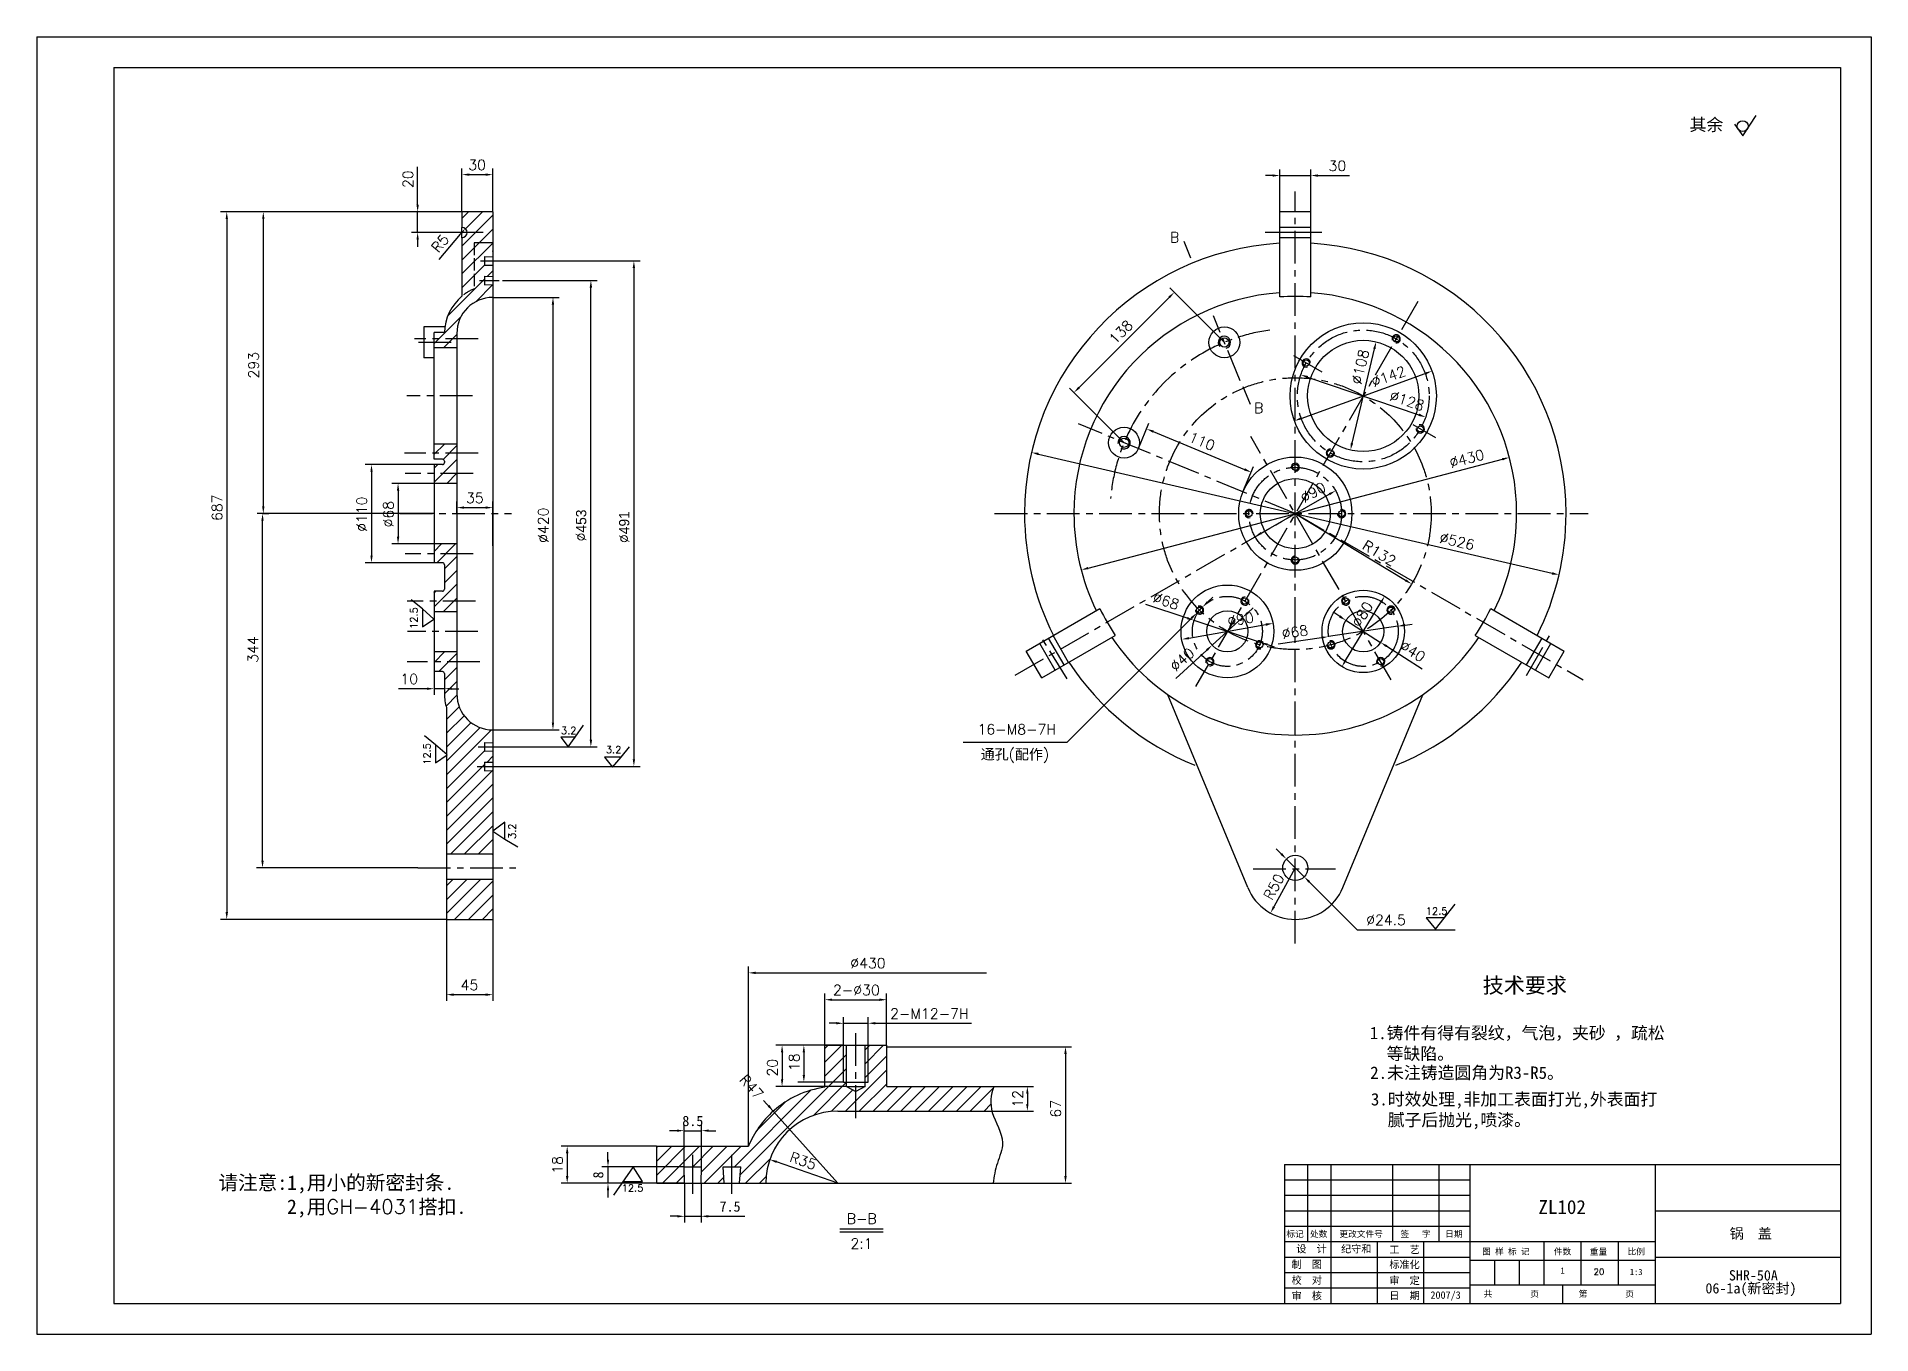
# Model space of a CAD drawing. Extents: x -1148 to 634, y -1374 to -114.
import ezdxf

# ---------------------------------------------------------------- set-up
doc = ezdxf.new("R2010")
doc.units = 0
doc.linetypes.add('ACAD_ISO02W100', pattern=[15, 12, -3])
doc.linetypes.add('CENTER', pattern=[50.8, 31.75, -6.35, 6.35, -6.35])
doc.layers.get('0').update_dxf_attribs({"linetype": 'CONTINUOUS'})
doc.layers.get('DEFPOINTS').update_dxf_attribs({"linetype": 'CONTINUOUS'})
doc.styles.add('DXF', font='txt.shx', dxfattribs={"height": 10})
doc.styles.get("Standard").update_dxf_attribs({"font": 'txt.shx', "height": 3.8})
doc.dimstyles.get("Standard").update_dxf_attribs({"dimscale": 5, "dimtxt": 4.5, "dimasz": 5.5, "dimexe": 4.25, "dimexo": 0.625, "dimgap": 2.2, "dimtad": 1, "dimdec": 4, "dimlfac": -1, "dimdsep": 46, "dimlunit": 6, "dimtxsty": 'Standard', "dimcen": 2.5, "dimclrd": 2, "dimclre": 2, "dimclrt": 2, "dimadec": 0, "dimazin": 0, "dimtfac": 1, "dimtdec": 4, "dimtmove": 0, "dimatfit": 3, "dimfxl": 1, "dimtolj": 1, "dimtzin": 0, "dimarcsym": 0})

msp = doc.modelspace()

# ---------------------------------------------------------------- texts
at = {"color": 2, "linetype": 'ByBlock', "style": 'DXF'}
for s, insert, char_height, attachment_point in [('\\f宋体|b0|i0|c134|p2;其余', (474.14579, -199.67977), 12, 5), ('B', (-42.42606, -308.37859), 10, 5), ('B', (39.32483, -474.11296), 10, 5), ('3.2', (-630.93634, -787.32774), 7, 5), ('16-M8-7H', (-195.69098, -786.164), 10, 5), ('3.2', (-587.3228, -805.95024), 7, 5), ('\\f宋体|b0|i0|c134|p2;通孔\\Ftxt.shx;(\\f宋体|b0|i0|c134|p2;配作\\Ftxt.shx;)', (-197.5426, -812.07177), 10, 5), ('12.5', (212.10769, -962.6364), 7, 5), ('\\A1;∅24.5', (162.91749, -971.29423), 10, 5), ('\\A1;∅430', (-340.23411, -1013.22455), 10, 5), ('\\f宋体|b0|i0|c134|p2;技术要求', (297.78394, -1035.56611), 15, 5), ('\\f宋体|b0|i0|c134|p2;1.铸件有得有裂纹，气泡，夹砂 ，疏松\\P  等缺陷。', (147.23811, -1108.3293), 12, 7), ('\\f宋体|b0|i0|c134|p2;2.未注铸造圆角为R3-R5。', (147.621, -1127.00471), 12, 7), ('\\f宋体|b0|i0|c134|p2;3.时效处理,非加工表面打光,外表面打\\P  腻子后抛光,喷漆。', (148.26073, -1174.47926), 12, 7), ('12.5', (-568.93587, -1231.6054), 7, 5), ('B-B', (-346.30115, -1261.33203), 10, 5), ('2:1', (-346.50588, -1285.46139), 10, 5)]:
    msp.add_mtext(s, dxfattribs=dict(at, insert=insert, char_height=char_height, attachment_point=attachment_point))
at = {"color": 2, "linetype": 'ByBlock', "char_height": 7, "attachment_point": 5, "rotation": 90, "style": 'DXF'}
for s, insert in [('12.5', (-781.32253, -678.13243)), ('12.5', (-768.51505, -810.0486)), ('3.2', (-685.92315, -885.10053))]:
    msp.add_mtext(s, dxfattribs=dict(at, insert=insert))
at = {"insert": (-971.19682, -1219.33167), "char_height": 10, "width": 311.2674, "attachment_point": 1, "style": 'DXF'}
msp.add_mtext('{\\fSimSun|b0|i0|c134|p54;\\H1.4x;请注意:1,用小的新密封条.\\P       2,用\\Ftxt.shx|c0;GH-4031\\fSimSun|b0|i0|c134|p54;\\H0.974x;搭扣.}', dxfattribs=at)
at = {"color": 2, "linetype": 'ByBlock', "attachment_point": 5}
for s, insert, char_height in [('\\f仿宋_GB2312|b0|i0|c134|p49;ZL102', (334.02506, -1250.12612), 13.5432), ('\\f仿宋_GB2312|b0|i0|c134|p49;标记', (74.61068, -1276.57024), 6.0192), ('\\f仿宋_GB2312|b0|i0|c134|p49;处数', (97.54279, -1276.57024), 6.0192), ('\\f仿宋_GB2312|b0|i0|c134|p49;更改文件号', (138.74282, -1276.57024), 6.0192), ('\\f仿宋_GB2312|b0|i0|c134|p49;签   字', (191.60326, -1276.57024), 6.0192), ('\\f仿宋_GB2312|b0|i0|c134|p49;日期', (228.9165, -1276.57024), 6.0192), ('\\f仿宋_GB2312|b0|i0|c134|p49;锅  盖', (517.20863, -1276.27751), 10), ('\\f仿宋_GB2312|b0|i0|c134|p49;设  计 ', (90.54936, -1291.0363), 7.22304), ('{\\f仿宋_GB2312|b0|i0|c134|p49;纪守和}', (134.03946, -1291.0363), 7.22304), ('\\f仿宋_GB2312|b0|i0|c134|p49;工  艺 ', (180.94472, -1291.64836), 7.22304), ('\\f仿宋_GB2312|b0|i0|c134|p49;图 样 标 记', (279.33725, -1293.51829), 6.0192), ('\\f仿宋_GB2312|b0|i0|c134|p49;件数', (334.4042, -1293.59804), 6.0192), ('\\f仿宋_GB2312|b0|i0|c134|p49;重量', (369.2889, -1293.59804), 6.0192), ('\\f仿宋_GB2312|b0|i0|c134|p49;比例', (405.98045, -1293.59804), 6.0192), ('\\f仿宋_GB2312|b0|i0|c134|p49;校  对', (85.96295, -1321.46973), 7.22304), ('\\f仿宋_GB2312|b0|i0|c134|p49;制  图', (85.96295, -1306.12402), 7.22304), ('\\f仿宋_GB2312|b0|i0|c134|p49;标准化 ', (180.94472, -1306.23083), 7.22304), ('\\f仿宋_GB2312|b0|i0|c134|p49;审  定 ', (180.94472, -1321.77212), 7.22304), ('\\f仿宋_GB2312|b0|i0|c134|p49;1', (334.4042, -1311.74491), 6.0192), ('20', (369.77818, -1312.92031), 6.0192), ('\\f仿宋_GB2312|b0|i0|c134|p49;1:3', (405.98045, -1313.16734), 6.0192), ('\\f仿宋_GB2312|b0|i0|c134|p49;SHR-50A', (519.76224, -1316.4174), 10), ('\\f仿宋_GB2312|b0|i0|c134|p49;审  核', (85.96295, -1336.61791), 7.22304), ('\\f仿宋_GB2312|b0|i0|c134|p49;日  期 ', (180.94472, -1336.36508), 7.22304), ('{\\fFangSong_GB2312|b0|i0|c134|p49;2007/3}', (220.81064, -1336.36508), 7.22304), ('\\f仿宋_GB2312|b0|i0|c134|p49;共         页', (284.63294, -1334.72091), 6.0192), ('\\f仿宋_GB2312|b0|i0|c134|p49;第         页', (376.92919, -1334.72091), 6.0192), ('{\\fFangSong_GB2312|b0|i0|c134|p49;06-1a(新密封)}', (517.4532, -1330.26224), 10)]:
    msp.add_mtext(s, dxfattribs=dict(at, insert=insert, char_height=char_height))

# ---------------------------------------------------------------- blocks, each defined once
blk = doc.blocks.new('*D0')
at = {"color": 2, "linetype": 'ByBlock', "transparency": 16777216}
blk.add_line((-126.4, -629.6), (276, -523.9), dxfattribs=at)
for points in [[(275.7, -522.8), (276.3, -525), (282.8, -522.1)], [(-126.6, -628.5), (-126.1, -630.7), (-133.1, -631.4)]]:
    blk.add_solid(points, dxfattribs=at)
at = {"layer": 'DEFPOINTS', "color": 0, "linetype": 'ByBlock', "transparency": 16777216}
for p in [(282.8, -522.1), (-133.1, -631.4)]:
    blk.add_point(p, dxfattribs=at)
at = {"color": 2, "linetype": 'ByBlock', "transparency": 16777216, "insert": (241.4, -523.3), "char_height": 10, "attachment_point": 5, "rotation": 14.7147, "style": 'DXF'}
blk.add_mtext('\\A1;∅430', dxfattribs=at)
blk = doc.blocks.new('*D1')
at = {"color": 2, "linetype": 'ByBlock', "transparency": 16777216}
for p, q in [((-739.6, -576.7), (-739.6, -564.9)), ((-704.6, -607.9), (-704.6, -564.9)), ((-732.6, -570.9), (-711.6, -570.9))]:
    blk.add_line(p, q, dxfattribs=at)
for points in [[(-732.6, -569.7), (-732.6, -572), (-739.6, -570.9)], [(-711.6, -569.7), (-711.6, -572), (-704.6, -570.9)]]:
    blk.add_solid(points, dxfattribs=at)
at = {"layer": 'DEFPOINTS', "color": 0, "linetype": 'ByBlock', "transparency": 16777216}
for p in [(-739.6, -576.7), (-704.6, -570.9), (-704.6, -607.9)]:
    blk.add_point(p, dxfattribs=at)
at = {"color": 2, "linetype": 'ByBlock', "transparency": 16777216, "insert": (-722.1, -561.5), "char_height": 10, "attachment_point": 5, "style": 'DXF'}
blk.add_mtext('\\A1;35', dxfattribs=at)
blk = doc.blocks.new('*D2')
at = {"color": 2, "linetype": 'ByBlock', "transparency": 16777216}
for p, q in [((-749.6, -970.7), (-749.6, -1049.8)), ((-704.6, -970.7), (-704.6, -1049.8)), ((-742.6, -1043.8), (-711.6, -1043.8))]:
    blk.add_line(p, q, dxfattribs=at)
for points in [[(-742.6, -1042.6), (-742.6, -1045), (-749.6, -1043.8)], [(-711.6, -1042.6), (-711.6, -1045), (-704.6, -1043.8)]]:
    blk.add_solid(points, dxfattribs=at)
at = {"layer": 'DEFPOINTS', "color": 0, "linetype": 'ByBlock', "transparency": 16777216}
for p in [(-749.6, -970.7), (-704.6, -970.7), (-704.6, -1043.8)]:
    blk.add_point(p, dxfattribs=at)
at = {"color": 2, "linetype": 'ByBlock', "transparency": 16777216, "insert": (-727.3, -1034.4), "char_height": 10, "attachment_point": 5, "style": 'DXF'}
blk.add_mtext('\\A1;45', dxfattribs=at)
blk = doc.blocks.new('*D3')
at = {"color": 2, "linetype": 'ByBlock', "transparency": 16777216}
blk.add_line((-28.6, -697.7), (46.3, -684.5), dxfattribs=at)
for points in [[(46, -683.3), (46.5, -685.6), (53.1, -683.3)], [(-28.8, -696.5), (-28.4, -698.8), (-35.5, -698.9)]]:
    blk.add_solid(points, dxfattribs=at)
at = {"layer": 'DEFPOINTS', "color": 0, "linetype": 'ByBlock', "transparency": 16777216}
for p in [(53.1, -683.3), (-35.5, -698.9)]:
    blk.add_point(p, dxfattribs=at)
at = {"color": 2, "linetype": 'ByBlock', "transparency": 16777216, "insert": (21.6, -679.3), "char_height": 10, "attachment_point": 5, "rotation": 9.9831, "style": 'DXF'}
blk.add_mtext('\\A1;∅90', dxfattribs=at)
blk = doc.blocks.new('*D4')
at = {"color": 2, "linetype": 'ByBlock', "transparency": 16777216}
blk.add_line((123.7, -719.3), (158, -662.9), dxfattribs=at)
for points in [[(157, -662.3), (159, -663.5), (161.6, -656.9)], [(122.7, -718.7), (124.7, -719.9), (120.1, -725.3)]]:
    blk.add_solid(points, dxfattribs=at)
at = {"layer": 'DEFPOINTS', "color": 0, "linetype": 'ByBlock', "transparency": 16777216}
for p in [(161.6, -656.9), (120.1, -725.3)]:
    blk.add_point(p, dxfattribs=at)
at = {"color": 2, "linetype": 'ByBlock', "transparency": 16777216, "insert": (139.9, -674.6), "char_height": 10, "attachment_point": 5, "rotation": 58.7255, "style": 'DXF'}
blk.add_mtext('\\A1;∅80', dxfattribs=at)
blk = doc.blocks.new('*D5')
at = {"color": 2, "linetype": 'ByBlock', "transparency": 16777216}
blk.add_line((80.6, -484.2), (201, -440.7), dxfattribs=at)
for points in [[(200.6, -439.6), (201.4, -441.8), (207.6, -438.3)], [(80.2, -483.1), (81, -485.3), (74.1, -486.6)]]:
    blk.add_solid(points, dxfattribs=at)
at = {"layer": 'DEFPOINTS', "color": 0, "linetype": 'ByBlock', "transparency": 16777216}
for p in [(207.6, -438.3), (74.1, -486.6)]:
    blk.add_point(p, dxfattribs=at)
at = {"color": 2, "linetype": 'ByBlock', "transparency": 16777216, "insert": (165.4, -443.5), "char_height": 10, "attachment_point": 5, "rotation": 19.8804, "style": 'DXF'}
blk.add_mtext('\\A1;∅142', dxfattribs=at)
blk = doc.blocks.new('*D6')
at = {"color": 2, "linetype": 'ByBlock', "transparency": 16777216}
blk.add_line((86.8, -444.1), (194.8, -480.7), dxfattribs=at)
for points in [[(87.2, -443), (86.5, -445.2), (80.2, -441.9)], [(195.2, -479.6), (194.4, -481.9), (201.4, -483)]]:
    blk.add_solid(points, dxfattribs=at)
at = {"layer": 'DEFPOINTS', "color": 0, "linetype": 'ByBlock', "transparency": 16777216}
for p in [(80.2, -441.9), (201.4, -483)]:
    blk.add_point(p, dxfattribs=at)
at = {"color": 2, "linetype": 'ByBlock', "transparency": 16777216, "insert": (183.4, -467), "char_height": 10, "attachment_point": 5, "rotation": 341.2596, "style": 'DXF'}
blk.add_mtext('\\A1;∅128', dxfattribs=at)
blk = doc.blocks.new('*D7')
at = {"color": 2, "linetype": 'ByBlock', "transparency": 16777216}
blk.add_line((130, -508.2), (151.7, -416.7), dxfattribs=at)
for points in [[(150.5, -416.4), (152.8, -417), (153.3, -409.9)], [(128.8, -507.9), (131.1, -508.4), (128.4, -515)]]:
    blk.add_solid(points, dxfattribs=at)
at = {"layer": 'DEFPOINTS', "color": 0, "linetype": 'ByBlock', "transparency": 16777216}
for p in [(153.3, -409.9), (128.4, -515)]:
    blk.add_point(p, dxfattribs=at)
at = {"color": 2, "linetype": 'ByBlock', "transparency": 16777216, "insert": (137.9, -434.2), "char_height": 10, "attachment_point": 5, "rotation": 76.6563, "style": 'DXF'}
blk.add_mtext('\\A1;∅108', dxfattribs=at)
blk = doc.blocks.new('*D8')
at = {"color": 2, "linetype": 'ByBlock', "transparency": 16777216}
blk.add_line((41.8, -595.6), (107.8, -557.9), dxfattribs=at)
for points in [[(107.3, -556.9), (108.4, -558.9), (113.9, -554.5)], [(41.2, -594.5), (42.4, -596.6), (35.7, -599)]]:
    blk.add_solid(points, dxfattribs=at)
at = {"layer": 'DEFPOINTS', "color": 0, "linetype": 'ByBlock', "transparency": 16777216}
for p in [(113.9, -554.5), (35.7, -599)]:
    blk.add_point(p, dxfattribs=at)
at = {"color": 2, "linetype": 'ByBlock', "transparency": 16777216, "insert": (92.1, -556.1), "char_height": 10, "attachment_point": 5, "rotation": 29.6768, "style": 'DXF'}
blk.add_mtext('\\A1;∅90', dxfattribs=at)
blk = doc.blocks.new('*D9')
at = {"color": 2, "linetype": 'ByBlock', "transparency": 16777216}
blk.add_line((74.8, -920.7), (54.1, -958.4), dxfattribs=at)
blk.add_solid([(53.1, -957.9), (55.1, -959), (50.7, -964.6)], dxfattribs=at)
at = {"layer": 'DEFPOINTS', "color": 0, "linetype": 'ByBlock', "transparency": 16777216}
for p in [(74.8, -920.7), (50.7, -964.6)]:
    blk.add_point(p, dxfattribs=at)
at = {"color": 2, "linetype": 'ByBlock', "transparency": 16777216, "insert": (54, -939.1), "char_height": 10, "attachment_point": 5, "rotation": 61.2089, "style": 'DXF'}
blk.add_mtext('\\A1;R50', dxfattribs=at)
blk = doc.blocks.new('*D10')
at = {"color": 2, "lineweight": -2, "transparency": 16777216}
for p, q in [((-545.5, -1190.9), (-638.4, -1190.9)), ((-632.4, -1197.9), (-632.4, -1219.9)), ((-545.5, -1226.9), (-638.4, -1226.9))]:
    blk.add_line(p, q, dxfattribs=at)
at = {"color": 2, "transparency": 16777216}
for points in [[(-633.6, -1197.9), (-631.2, -1197.9), (-632.4, -1190.9)], [(-633.6, -1219.9), (-631.2, -1219.9), (-632.4, -1226.9)]]:
    blk.add_solid(points, dxfattribs=at)
at = {"layer": 'DEFPOINTS', "color": 0, "transparency": 16777216}
for p in [(-545.5, -1190.9), (-632.4, -1226.9), (-545.5, -1226.9)]:
    blk.add_point(p, dxfattribs=at)
at = {"color": 2, "transparency": 16777216, "insert": (-641.8, -1209.1), "char_height": 10, "attachment_point": 5, "rotation": 90, "style": 'DXF'}
blk.add_mtext('\\A1;18', dxfattribs=at)
blk = doc.blocks.new('*D11')
at = {"color": 2, "linetype": 'ByBlock', "transparency": 16777216}
for p, q in [((-382.1, -1092.9), (-382.1, -1042.7)), ((-375.1, -1048.7), (-329.1, -1048.7)), ((-322.1, -1092.9), (-322.1, -1042.7))]:
    blk.add_line(p, q, dxfattribs=at)
for points in [[(-375.1, -1047.6), (-375.1, -1049.9), (-382.1, -1048.7)], [(-329.1, -1047.6), (-329.1, -1049.9), (-322.1, -1048.7)]]:
    blk.add_solid(points, dxfattribs=at)
at = {"layer": 'DEFPOINTS', "color": 0, "linetype": 'ByBlock', "transparency": 16777216}
for p in [(-322.1, -1048.7), (-382.1, -1092.9), (-322.1, -1092.9)]:
    blk.add_point(p, dxfattribs=at)
at = {"color": 2, "linetype": 'ByBlock', "transparency": 16777216, "insert": (-351.5, -1039.3), "char_height": 10, "attachment_point": 5, "style": 'DXF'}
blk.add_mtext('\\A1;2-∅30', dxfattribs=at)
blk = doc.blocks.new('*D12')
at = {"color": 2, "linetype": 'ByBlock', "transparency": 16777216}
for p, q in [((-364.1, -1092.9), (-364.1, -1065.6)), ((-340.1, -1092.9), (-340.1, -1065.6)), ((-371.1, -1071.6), (-378.1, -1071.6)), ((-364.1, -1071.6), (-340.1, -1071.6)), ((-333.1, -1071.6), (-239.6, -1071.6))]:
    blk.add_line(p, q, dxfattribs=at)
for points in [[(-371.1, -1070.4), (-371.1, -1072.7), (-364.1, -1071.6)], [(-333.1, -1070.4), (-333.1, -1072.7), (-340.1, -1071.6)]]:
    blk.add_solid(points, dxfattribs=at)
at = {"layer": 'DEFPOINTS', "color": 0, "linetype": 'ByBlock', "transparency": 16777216}
for p in [(-340.1, -1071.6), (-364.1, -1092.9), (-340.1, -1092.9)]:
    blk.add_point(p, dxfattribs=at)
at = {"color": 2, "linetype": 'ByBlock', "transparency": 16777216, "insert": (-280.6, -1062.2), "char_height": 10, "attachment_point": 5, "style": 'DXF'}
blk.add_mtext('\\A1;2-M12-7H', dxfattribs=at)
blk = doc.blocks.new('*D13')
at = {"color": 2, "linetype": 'ByBlock', "transparency": 16777216}
for p, q in [((-364.1, -1092.9), (-408.5, -1092.9)), ((-402.5, -1099.9), (-402.5, -1121.9)), ((-364.1, -1128.9), (-408.5, -1128.9))]:
    blk.add_line(p, q, dxfattribs=at)
for points in [[(-403.7, -1099.9), (-401.4, -1099.9), (-402.5, -1092.9)], [(-403.7, -1121.9), (-401.4, -1121.9), (-402.5, -1128.9)]]:
    blk.add_solid(points, dxfattribs=at)
at = {"layer": 'DEFPOINTS', "color": 0, "linetype": 'ByBlock', "transparency": 16777216}
for p in [(-364.1, -1092.9), (-402.5, -1128.9), (-364.1, -1128.9)]:
    blk.add_point(p, dxfattribs=at)
at = {"color": 2, "linetype": 'ByBlock', "transparency": 16777216, "insert": (-411.9, -1109.4), "char_height": 10, "attachment_point": 5, "rotation": 90, "style": 'DXF'}
blk.add_mtext('\\A1;18', dxfattribs=at)
blk = doc.blocks.new('*D14')
at = {"color": 2, "linetype": 'ByBlock', "transparency": 16777216}
for p, q in [((-382.1, -1092.9), (-429.7, -1092.9)), ((-423.7, -1099.9), (-423.7, -1125.9)), ((-361.1, -1132.9), (-429.7, -1132.9))]:
    blk.add_line(p, q, dxfattribs=at)
for points in [[(-424.8, -1099.9), (-422.5, -1099.9), (-423.7, -1092.9)], [(-424.8, -1125.9), (-422.5, -1125.9), (-423.7, -1132.9)]]:
    blk.add_solid(points, dxfattribs=at)
at = {"layer": 'DEFPOINTS', "color": 0, "linetype": 'ByBlock', "transparency": 16777216}
for p in [(-382.1, -1092.9), (-423.7, -1132.9), (-361.1, -1132.9)]:
    blk.add_point(p, dxfattribs=at)
at = {"color": 2, "linetype": 'ByBlock', "transparency": 16777216, "insert": (-433.1, -1114.7), "char_height": 10, "attachment_point": 5, "rotation": 90, "style": 'DXF'}
blk.add_mtext('\\A1;20', dxfattribs=at)
blk = doc.blocks.new('*D15')
at = {"color": 2, "linetype": 'ByBlock', "transparency": 16777216}
for p, q in [((-77.6, -513.6), (-67.3, -488.8)), ((-63.2, -497), (25.5, -533.8)), ((24, -555.7), (34.3, -530.9))]:
    blk.add_line(p, q, dxfattribs=at)
for points in [[(-62.7, -496), (-63.6, -498.1), (-69.6, -494.4)], [(26, -532.7), (25.1, -534.9), (32, -536.5)]]:
    blk.add_solid(points, dxfattribs=at)
at = {"layer": 'DEFPOINTS', "color": 0, "linetype": 'ByBlock', "transparency": 16777216}
for p in [(-77.6, -513.6), (32, -536.5), (24, -555.7)]:
    blk.add_point(p, dxfattribs=at)
at = {"color": 2, "linetype": 'ByBlock', "transparency": 16777216, "insert": (-15.8, -506.5), "char_height": 10, "attachment_point": 5, "rotation": 337.5, "style": 'DXF'}
blk.add_mtext('\\A1;110', dxfattribs=at)
blk = doc.blocks.new('*D16')
at = {"color": 2, "linetype": 'ByBlock', "transparency": 16777216}
for p, q in [((-135.2, -454.2), (-47.7, -366.7)), ((5.9, -410.5), (-47, -357.5)), ((-91.5, -507.9), (-144.4, -454.9))]:
    blk.add_line(p, q, dxfattribs=at)
for points in [[(-48.5, -365.9), (-46.9, -367.5), (-42.7, -361.8)], [(-136, -453.4), (-134.4, -455.1), (-140.2, -459.2)]]:
    blk.add_solid(points, dxfattribs=at)
at = {"layer": 'DEFPOINTS', "color": 0, "linetype": 'ByBlock', "transparency": 16777216}
for p in [(-42.7, -361.8), (5.9, -410.5), (-91.5, -507.9)]:
    blk.add_point(p, dxfattribs=at)
at = {"color": 2, "linetype": 'ByBlock', "transparency": 16777216, "insert": (-94.6, -400.4), "char_height": 10, "attachment_point": 5, "rotation": 45, "style": 'DXF'}
blk.add_mtext('\\A1;138', dxfattribs=at)
blk = doc.blocks.new('*D17')
at = {"color": 2, "linetype": 'ByBlock', "transparency": 16777216}
blk.add_line((-174.5, -518.9), (324.2, -634.6), dxfattribs=at)
for points in [[(-174.3, -517.7), (-174.8, -520), (-181.4, -517.3)], [(324.5, -633.5), (323.9, -635.8), (331, -636.2)]]:
    blk.add_solid(points, dxfattribs=at)
at = {"layer": 'DEFPOINTS', "color": 0, "linetype": 'ByBlock', "transparency": 16777216}
for p in [(-181.4, -517.3), (331, -636.2)]:
    blk.add_point(p, dxfattribs=at)
at = {"color": 2, "linetype": 'ByBlock', "transparency": 16777216, "insert": (231.9, -603.6), "char_height": 10, "attachment_point": 5, "rotation": 346.9286, "style": 'DXF'}
blk.add_mtext('\\A1;∅526', dxfattribs=at)
blk = doc.blocks.new('*D18')
at = {"color": 2, "linetype": 'ByBlock', "transparency": 16777216}
blk.add_line((74.8, -576.7), (181.8, -641.4), dxfattribs=at)
blk.add_solid([(182.4, -640.4), (181.2, -642.4), (187.8, -645)], dxfattribs=at)
at = {"layer": 'DEFPOINTS', "color": 0, "linetype": 'ByBlock', "transparency": 16777216}
for p in [(74.8, -576.7), (187.8, -645)]:
    blk.add_point(p, dxfattribs=at)
at = {"color": 2, "linetype": 'ByBlock', "transparency": 16777216, "insert": (156.5, -615.1), "char_height": 10, "attachment_point": 5, "rotation": 328.866, "style": 'DXF'}
blk.add_mtext('\\A1;R132', dxfattribs=at)
blk = doc.blocks.new('*D19')
at = {"color": 2, "linetype": 'ByBlock', "transparency": 16777216}
for p, q in [((-761.6, -547.3), (-802.7, -547.3)), ((-796.7, -554.3), (-796.7, -599.2)), ((-761.6, -606.2), (-802.7, -606.2))]:
    blk.add_line(p, q, dxfattribs=at)
for points in [[(-797.8, -554.3), (-795.5, -554.3), (-796.7, -547.3)], [(-797.8, -599.2), (-795.5, -599.2), (-796.7, -606.2)]]:
    blk.add_solid(points, dxfattribs=at)
at = {"layer": 'DEFPOINTS', "color": 0, "linetype": 'ByBlock', "transparency": 16777216}
for p in [(-761.6, -547.3), (-796.7, -606.2), (-761.6, -606.2)]:
    blk.add_point(p, dxfattribs=at)
at = {"color": 2, "linetype": 'ByBlock', "transparency": 16777216, "insert": (-806.1, -577.3), "char_height": 10, "attachment_point": 5, "rotation": 90, "style": 'DXF'}
blk.add_mtext('\\A1;∅68', dxfattribs=at)
blk = doc.blocks.new('*D20')
at = {"color": 2, "linetype": 'ByBlock', "transparency": 16777216}
for p, q in [((-761.6, -529.1), (-828.5, -529.1)), ((-822.5, -536.1), (-822.5, -617.4)), ((-761.6, -624.4), (-828.5, -624.4))]:
    blk.add_line(p, q, dxfattribs=at)
for points in [[(-823.6, -536.1), (-821.3, -536.1), (-822.5, -529.1)], [(-823.6, -617.4), (-821.3, -617.4), (-822.5, -624.4)]]:
    blk.add_solid(points, dxfattribs=at)
at = {"layer": 'DEFPOINTS', "color": 0, "linetype": 'ByBlock', "transparency": 16777216}
for p in [(-761.6, -529.1), (-822.5, -624.4), (-761.6, -624.4)]:
    blk.add_point(p, dxfattribs=at)
at = {"color": 2, "linetype": 'ByBlock', "transparency": 16777216, "insert": (-831.9, -577.3), "char_height": 10, "attachment_point": 5, "rotation": 90, "style": 'DXF'}
blk.add_mtext('\\A1;∅110', dxfattribs=at)
blk = doc.blocks.new('*D21')
at = {"color": 2, "linetype": 'ByBlock', "transparency": 16777216}
for p, q in [((-704.6, -366.7), (-640.2, -366.7)), ((-646.2, -373.7), (-646.2, -779.7)), ((-704.6, -786.7), (-640.2, -786.7))]:
    blk.add_line(p, q, dxfattribs=at)
for points in [[(-647.4, -373.7), (-645.1, -373.7), (-646.2, -366.7)], [(-647.4, -779.7), (-645.1, -779.7), (-646.2, -786.7)]]:
    blk.add_solid(points, dxfattribs=at)
at = {"layer": 'DEFPOINTS', "color": 0, "linetype": 'ByBlock', "transparency": 16777216}
for p in [(-704.6, -366.7), (-704.6, -786.7), (-646.2, -786.7)]:
    blk.add_point(p, dxfattribs=at)
at = {"color": 2, "linetype": 'ByBlock', "transparency": 16777216, "insert": (-655.6, -588), "char_height": 10, "attachment_point": 5, "rotation": 90, "style": 'DXF'}
blk.add_mtext('\\A1;∅420', dxfattribs=at)
blk = doc.blocks.new('*D22')
at = {"color": 2, "linetype": 'ByBlock', "transparency": 16777216}
for p, q in [((-322.1, -1094.4), (-142.4, -1094.4)), ((-148.4, -1101.4), (-148.4, -1219.9)), ((-218.6, -1226.9), (-142.4, -1226.9))]:
    blk.add_line(p, q, dxfattribs=at)
for points in [[(-149.6, -1101.4), (-147.2, -1101.4), (-148.4, -1094.4)], [(-149.6, -1219.9), (-147.2, -1219.9), (-148.4, -1226.9)]]:
    blk.add_solid(points, dxfattribs=at)
at = {"layer": 'DEFPOINTS', "color": 0, "linetype": 'ByBlock', "transparency": 16777216}
for p in [(-322.1, -1094.4), (-218.6, -1226.9), (-148.4, -1226.9)]:
    blk.add_point(p, dxfattribs=at)
at = {"color": 2, "linetype": 'ByBlock', "transparency": 16777216, "insert": (-157.8, -1154.6), "char_height": 10, "attachment_point": 5, "rotation": 90, "style": 'DXF'}
blk.add_mtext('\\A1;67', dxfattribs=at)
blk = doc.blocks.new('*D23')
at = {"color": 2, "linetype": 'ByBlock', "transparency": 16777216}
blk.add_line((-369.5, -1226.9), (-429, -1206.2), dxfattribs=at)
blk.add_solid([(-428.6, -1205.1), (-429.4, -1207.3), (-435.6, -1203.9)], dxfattribs=at)
at = {"layer": 'DEFPOINTS', "color": 0, "linetype": 'ByBlock', "transparency": 16777216}
for p in [(-435.6, -1203.9), (-369.5, -1226.9)]:
    blk.add_point(p, dxfattribs=at)
at = {"color": 2, "linetype": 'ByBlock', "transparency": 16777216, "insert": (-403.2, -1205.2), "char_height": 10, "attachment_point": 5, "rotation": 340.8192, "style": 'DXF'}
blk.add_mtext('\\A1;R35', dxfattribs=at)
blk = doc.blocks.new('*D24')
at = {"color": 2, "linetype": 'ByBlock', "transparency": 16777216}
for p, q in [((-218.1, -1132.9), (-179.4, -1132.9)), ((-185.4, -1139.9), (-185.4, -1149.9)), ((-219.8, -1156.9), (-179.4, -1156.9))]:
    blk.add_line(p, q, dxfattribs=at)
for points in [[(-186.6, -1139.9), (-184.3, -1139.9), (-185.4, -1132.9)], [(-186.6, -1149.9), (-184.3, -1149.9), (-185.4, -1156.9)]]:
    blk.add_solid(points, dxfattribs=at)
at = {"layer": 'DEFPOINTS', "color": 0, "linetype": 'ByBlock', "transparency": 16777216}
for p in [(-218.1, -1132.9), (-219.8, -1156.9), (-185.4, -1156.9)]:
    blk.add_point(p, dxfattribs=at)
at = {"color": 2, "linetype": 'ByBlock', "transparency": 16777216, "insert": (-194.8, -1144.9), "char_height": 10, "attachment_point": 5, "rotation": 90, "style": 'DXF'}
blk.add_mtext('\\A1;12', dxfattribs=at)
blk = doc.blocks.new('*D25')
at = {"color": 2, "linetype": 'ByBlock', "transparency": 16777216}
for p in [(-441.6, -1146.5), (-369.5, -1226.9)]:
    blk.add_line(p, (-432.2, -1156.9), dxfattribs=at)
blk.add_solid([(-436, -1150.9), (-437.8, -1152.5), (-432.2, -1156.9)], dxfattribs=at)
at = {"layer": 'DEFPOINTS', "color": 0, "linetype": 'ByBlock', "transparency": 16777216}
for p in [(-432.2, -1156.9), (-369.5, -1226.9)]:
    blk.add_point(p, dxfattribs=at)
at = {"color": 2, "linetype": 'ByBlock', "transparency": 16777216, "insert": (-453.4, -1133.3), "char_height": 10, "attachment_point": 5, "rotation": 311.8683, "style": 'DXF'}
blk.add_mtext('\\A1;R47', dxfattribs=at)
blk = doc.blocks.new('*D26')
at = {"color": 2, "linetype": 'ByBlock', "transparency": 16777216}
for p, q in [((-761.6, -730), (-761.6, -752.7)), ((-768.6, -746.7), (-796.1, -746.7)), ((-751.6, -746.7), (-761.6, -746.7)), ((-751.6, -732), (-751.6, -752.7)), ((-744.6, -746.7), (-737.6, -746.7))]:
    blk.add_line(p, q, dxfattribs=at)
for points in [[(-768.6, -745.6), (-768.6, -747.9), (-761.6, -746.7)], [(-744.6, -745.6), (-744.6, -747.9), (-751.6, -746.7)]]:
    blk.add_solid(points, dxfattribs=at)
at = {"layer": 'DEFPOINTS', "color": 0, "linetype": 'ByBlock', "transparency": 16777216}
for p in [(-761.6, -730), (-751.6, -732), (-751.6, -746.7)]:
    blk.add_point(p, dxfattribs=at)
at = {"color": 2, "linetype": 'ByBlock', "transparency": 16777216, "insert": (-785.8, -737.3), "char_height": 10, "attachment_point": 5, "style": 'DXF'}
blk.add_mtext('\\A1;10', dxfattribs=at)
blk = doc.blocks.new('*D27')
at = {"color": 2, "lineweight": -2, "transparency": 16777216}
for p, q in [((28.8, -672.9), (34, -668.2)), ((23.6, -677.6), (-6, -704.5)), ((-11.1, -709.3), (-41.3, -736.7))]:
    blk.add_line(p, q, dxfattribs=at)
at = {"color": 2, "transparency": 16777216}
for points in [[(28, -672), (29.6, -673.7), (23.6, -677.6)], [(-11.9, -708.4), (-10.3, -710.1), (-6, -704.5)]]:
    blk.add_solid(points, dxfattribs=at)
at = {"layer": 'DEFPOINTS', "color": 0, "transparency": 16777216}
for p in [(23.6, -677.6), (-6, -704.5)]:
    blk.add_point(p, dxfattribs=at)
at = {"color": 2, "transparency": 16777216, "insert": (-35.1, -718.4), "char_height": 10, "attachment_point": 5, "rotation": 42.3411, "style": 'DXF'}
blk.add_mtext('\\A1;∅40', dxfattribs=at)
blk = doc.blocks.new('*D28')
at = {"color": 2, "lineweight": -2, "transparency": 16777216}
for p, q in [((174.4, -686), (107.2, -696.1)), ((181.4, -684.9), (188.3, -683.9)), ((100.3, -697.2), (58.3, -703.5))]:
    blk.add_line(p, q, dxfattribs=at)
at = {"color": 2, "transparency": 16777216}
for points in [[(181.2, -683.8), (181.5, -686.1), (174.4, -686)], [(100.1, -696), (100.5, -698.3), (107.2, -696.1)]]:
    blk.add_solid(points, dxfattribs=at)
at = {"layer": 'DEFPOINTS', "color": 0, "transparency": 16777216}
for p in [(174.4, -686), (107.2, -696.1)]:
    blk.add_point(p, dxfattribs=at)
at = {"color": 2, "transparency": 16777216, "insert": (74.4, -691.6), "char_height": 10, "attachment_point": 5, "rotation": 8.5903, "style": 'DXF'}
blk.add_mtext('\\A1;∅68', dxfattribs=at)
blk = doc.blocks.new('*D29')
at = {"color": 2, "lineweight": -2, "transparency": 16777216}
for p, q in [((-30.1, -678.2), (-70.5, -665)), ((41.1, -701.7), (-23.5, -680.4)), ((47.8, -703.9), (54.4, -706.1))]:
    blk.add_line(p, q, dxfattribs=at)
at = {"color": 2, "transparency": 16777216}
for points in [[(-29.8, -677.1), (-30.5, -679.3), (-23.5, -680.4)], [(48.1, -702.8), (47.4, -705), (41.1, -701.7)]]:
    blk.add_solid(points, dxfattribs=at)
at = {"layer": 'DEFPOINTS', "color": 0, "transparency": 16777216}
for p in [(-23.5, -680.4), (41.1, -701.7)]:
    blk.add_point(p, dxfattribs=at)
at = {"color": 2, "transparency": 16777216, "insert": (-50.7, -661.6), "char_height": 10, "attachment_point": 5, "rotation": 341.7735, "style": 'DXF'}
blk.add_mtext('\\A1;∅68', dxfattribs=at)
blk = doc.blocks.new('*D30')
at = {"color": 2, "lineweight": -2, "transparency": 16777216}
for p, q in [((118, -676.6), (112.1, -672.8)), ((123.9, -680.3), (157.7, -701.8)), ((163.6, -705.5), (198.1, -727.4))]:
    blk.add_line(p, q, dxfattribs=at)
at = {"color": 2, "transparency": 16777216}
for points in [[(118.7, -675.6), (117.4, -677.6), (123.9, -680.3)], [(164.2, -704.5), (163, -706.5), (157.7, -701.8)]]:
    blk.add_solid(points, dxfattribs=at)
at = {"layer": 'DEFPOINTS', "color": 0, "transparency": 16777216}
for p in [(123.9, -680.3), (157.7, -701.8)]:
    blk.add_point(p, dxfattribs=at)
at = {"color": 2, "transparency": 16777216, "insert": (188.8, -710.4), "char_height": 10, "attachment_point": 5, "rotation": 327.6023, "style": 'DXF'}
blk.add_mtext('\\A1;∅40', dxfattribs=at)
blk = doc.blocks.new('*D31')
at = {"color": 2, "lineweight": -2, "transparency": 16777216}
for p, q in [((-928.5, -576.7), (-922.3, -576.7)), ((-928.3, -913.7), (-928.3, -583.7)), ((-777.4, -920.7), (-934.3, -920.7))]:
    blk.add_line(p, q, dxfattribs=at)
at = {"color": 2, "transparency": 16777216}
for points in [[(-929.5, -583.7), (-927.2, -583.7), (-928.3, -576.7)], [(-929.5, -913.7), (-927.2, -913.7), (-928.3, -920.7)]]:
    blk.add_solid(points, dxfattribs=at)
at = {"layer": 'DEFPOINTS', "color": 0, "transparency": 16777216}
for p in [(-928.5, -576.7), (-928.3, -576.7), (-777.4, -920.7)]:
    blk.add_point(p, dxfattribs=at)
at = {"color": 2, "transparency": 16777216, "insert": (-937.7, -708.7), "char_height": 10, "attachment_point": 5, "rotation": 90, "style": 'DXF'}
blk.add_mtext('\\A1;344', dxfattribs=at)
blk = doc.blocks.new('*D32')
at = {"color": 2, "lineweight": -2, "transparency": 16777216}
for p, q in [((-695.4, -350.3), (-603.4, -350.3)), ((-609.4, -796.2), (-609.4, -357.3)), ((-695.4, -803.2), (-603.4, -803.2))]:
    blk.add_line(p, q, dxfattribs=at)
at = {"color": 2, "transparency": 16777216}
for points in [[(-610.6, -357.3), (-608.2, -357.3), (-609.4, -350.3)], [(-610.6, -796.2), (-608.2, -796.2), (-609.4, -803.2)]]:
    blk.add_solid(points, dxfattribs=at)
at = {"layer": 'DEFPOINTS', "color": 0, "transparency": 16777216}
for p in [(-695.4, -350.3), (-609.4, -350.3), (-695.4, -803.2)]:
    blk.add_point(p, dxfattribs=at)
at = {"color": 2, "transparency": 16777216, "insert": (-618.8, -588.2), "char_height": 10, "attachment_point": 5, "rotation": 90, "style": 'DXF'}
blk.add_mtext('\\A1;%%c{\\f??|b0|i0|c0|p54;453}', dxfattribs=at)
blk = doc.blocks.new('*D33')
at = {"color": 2, "lineweight": -2, "transparency": 16777216}
for p, q in [((-698.6, -331.3), (-561.6, -331.3)), ((-567.6, -338.3), (-567.6, -815.2)), ((-695.8, -822.2), (-561.6, -822.2))]:
    blk.add_line(p, q, dxfattribs=at)
at = {"color": 2, "transparency": 16777216}
for points in [[(-568.8, -338.3), (-566.5, -338.3), (-567.6, -331.3)], [(-568.8, -815.2), (-566.5, -815.2), (-567.6, -822.2)]]:
    blk.add_solid(points, dxfattribs=at)
at = {"layer": 'DEFPOINTS', "color": 0, "transparency": 16777216}
for p in [(-698.6, -331.3), (-695.8, -822.2), (-567.6, -822.2)]:
    blk.add_point(p, dxfattribs=at)
at = {"color": 2, "transparency": 16777216, "insert": (-577, -589.8), "char_height": 10, "attachment_point": 5, "rotation": 90, "style": 'DXF'}
blk.add_mtext('\\A1;%%c{\\f??|b0|i0|c0|p54;491}', dxfattribs=at)
blk = doc.blocks.new('*D34')
at = {"color": 2, "lineweight": -2, "transparency": 16777216}
for p, q in [((-525.9, -1175.9), (-532.9, -1175.9)), ((-518.9, -1210.9), (-518.9, -1169.9)), ((-518.9, -1175.9), (-501.9, -1175.9)), ((-501.9, -1210.9), (-501.9, -1169.9)), ((-494.9, -1175.9), (-487.9, -1175.9))]:
    blk.add_line(p, q, dxfattribs=at)
at = {"color": 2, "transparency": 16777216}
for points in [[(-525.9, -1174.7), (-525.9, -1177), (-518.9, -1175.9)], [(-494.9, -1174.7), (-494.9, -1177), (-501.9, -1175.9)]]:
    blk.add_solid(points, dxfattribs=at)
at = {"layer": 'DEFPOINTS', "color": 0, "transparency": 16777216}
for p in [(-501.9, -1175.9), (-518.9, -1210.9), (-501.9, -1210.9)]:
    blk.add_point(p, dxfattribs=at)
at = {"color": 2, "transparency": 16777216, "insert": (-510.4, -1166.5), "char_height": 10, "attachment_point": 5, "style": 'DXF'}
blk.add_mtext('\\A1;{\\fSimSun|b0|i0|c134|p54;8.5}', dxfattribs=at)
blk = doc.blocks.new('*D35')
at = {"color": 2, "lineweight": -2, "transparency": 16777216}
for p, q in [((-518.4, -1226.9), (-518.4, -1265)), ((-502.4, -1226.9), (-502.4, -1265)), ((-525.4, -1259), (-532.4, -1259)), ((-518.4, -1259), (-502.4, -1259)), ((-495.4, -1259), (-460, -1259))]:
    blk.add_line(p, q, dxfattribs=at)
at = {"color": 2, "transparency": 16777216}
for points in [[(-525.4, -1257.9), (-525.4, -1260.2), (-518.4, -1259)], [(-495.4, -1257.9), (-495.4, -1260.2), (-502.4, -1259)]]:
    blk.add_solid(points, dxfattribs=at)
at = {"layer": 'DEFPOINTS', "color": 0, "transparency": 16777216}
for p in [(-518.4, -1226.9), (-502.4, -1226.9), (-502.4, -1259)]:
    blk.add_point(p, dxfattribs=at)
at = {"color": 2, "transparency": 16777216, "insert": (-474.2, -1249.6), "char_height": 10, "attachment_point": 5, "style": 'DXF'}
blk.add_mtext('\\A1;{\\fSimSun|b0|i0|c134|p54;7.5}', dxfattribs=at)
blk = doc.blocks.new('*D36')
at = {"color": 2, "lineweight": -2, "transparency": 16777216}
for p, q in [((-518.9, -1210.9), (-598.8, -1210.9)), ((-592.8, -1203.9), (-592.8, -1196.9)), ((-592.8, -1210.9), (-592.8, -1226.9)), ((-518.4, -1226.9), (-598.8, -1226.9)), ((-592.8, -1233.9), (-592.8, -1240.9))]:
    blk.add_line(p, q, dxfattribs=at)
at = {"color": 2, "transparency": 16777216}
for points in [[(-593.9, -1203.9), (-591.6, -1203.9), (-592.8, -1210.9)], [(-593.9, -1233.9), (-591.6, -1233.9), (-592.8, -1226.9)]]:
    blk.add_solid(points, dxfattribs=at)
at = {"layer": 'DEFPOINTS', "color": 0, "transparency": 16777216}
for p in [(-518.9, -1210.9), (-592.8, -1226.9), (-518.4, -1226.9)]:
    blk.add_point(p, dxfattribs=at)
at = {"color": 2, "transparency": 16777216, "insert": (-602.2, -1218.9), "char_height": 10, "attachment_point": 5, "rotation": 90, "style": 'DXF'}
blk.add_mtext('\\A1;{\\fSimSun|b0|i0|c134|p54;8}', dxfattribs=at)
blk = doc.blocks.new('*D37')
at = {"color": 2, "lineweight": -2, "transparency": 16777216}
for p, q in [((-734.6, -283.7), (-734.6, -241.5)), ((-727.6, -247.5), (-711.6, -247.5)), ((-704.6, -283.7), (-704.6, -241.5))]:
    blk.add_line(p, q, dxfattribs=at)
at = {"color": 2, "transparency": 16777216}
for points in [[(-727.6, -246.4), (-727.6, -248.7), (-734.6, -247.5)], [(-711.6, -246.4), (-711.6, -248.7), (-704.6, -247.5)]]:
    blk.add_solid(points, dxfattribs=at)
at = {"layer": 'DEFPOINTS', "color": 0, "transparency": 16777216}
for p in [(-704.6, -247.5), (-734.6, -283.7), (-704.6, -283.7)]:
    blk.add_point(p, dxfattribs=at)
at = {"color": 2, "transparency": 16777216, "insert": (-719.9, -238.1), "char_height": 10, "attachment_point": 5, "style": 'DXF'}
blk.add_mtext('\\A1;30', dxfattribs=at)
blk = doc.blocks.new('*D38')
at = {"color": 2, "lineweight": -2, "transparency": 16777216}
for p, q in [((-777.7, -276.7), (-777.7, -240.1)), ((-734.6, -283.7), (-783.7, -283.7)), ((-777.7, -303.7), (-777.7, -283.7)), ((-744, -303.7), (-783.7, -303.7)), ((-777.7, -310.7), (-777.7, -317.7))]:
    blk.add_line(p, q, dxfattribs=at)
at = {"color": 2, "transparency": 16777216}
for points in [[(-778.8, -276.7), (-776.5, -276.7), (-777.7, -283.7)], [(-778.8, -310.7), (-776.5, -310.7), (-777.7, -303.7)]]:
    blk.add_solid(points, dxfattribs=at)
at = {"layer": 'DEFPOINTS', "color": 0, "transparency": 16777216}
for p in [(-734.6, -283.7), (-777.7, -303.7), (-744, -303.7)]:
    blk.add_point(p, dxfattribs=at)
at = {"color": 2, "transparency": 16777216, "insert": (-787.1, -252), "char_height": 10, "attachment_point": 5, "rotation": 90, "style": 'DXF'}
blk.add_mtext('\\A1;20', dxfattribs=at)
blk = doc.blocks.new('*D39')
at = {"color": 2, "lineweight": -2, "transparency": 16777216}
blk.add_line((-756.8, -330.1), (-735.9, -305.3), dxfattribs=at)
at = {"color": 2, "transparency": 16777216}
blk.add_solid([(-736.8, -304.5), (-735, -306), (-731.4, -299.9)], dxfattribs=at)
at = {"layer": 'DEFPOINTS', "color": 0, "transparency": 16777216}
for p in [(-731.4, -299.9), (-734.6, -303.7)]:
    blk.add_point(p, dxfattribs=at)
at = {"color": 2, "transparency": 16777216, "insert": (-755.8, -314.3), "char_height": 10, "attachment_point": 5, "rotation": 49.8315, "style": 'DXF'}
blk.add_mtext('\\A1;R5', dxfattribs=at)
blk = doc.blocks.new('*D40')
at = {"color": 2, "lineweight": -2, "transparency": 16777216}
for p, q in [((-734.6, -283.7), (-933.6, -283.7)), ((-927.6, -290.7), (-927.6, -569.7)), ((-777.7, -576.7), (-933.6, -576.7))]:
    blk.add_line(p, q, dxfattribs=at)
at = {"color": 2, "transparency": 16777216}
for points in [[(-928.7, -290.7), (-926.4, -290.7), (-927.6, -283.7)], [(-928.7, -569.7), (-926.4, -569.7), (-927.6, -576.7)]]:
    blk.add_solid(points, dxfattribs=at)
at = {"layer": 'DEFPOINTS', "color": 0, "transparency": 16777216}
for p in [(-734.6, -283.7), (-927.6, -576.7), (-777.7, -576.7)]:
    blk.add_point(p, dxfattribs=at)
at = {"color": 2, "transparency": 16777216, "insert": (-937, -432.6), "char_height": 10, "attachment_point": 5, "rotation": 90, "style": 'DXF'}
blk.add_mtext('\\A1;293', dxfattribs=at)
blk = doc.blocks.new('*D41')
at = {"color": 2, "lineweight": -2, "transparency": 16777216}
for p, q in [((-734.6, -283.7), (-969.1, -283.7)), ((-963.1, -290.7), (-963.1, -963.7)), ((-749.6, -970.7), (-969.1, -970.7))]:
    blk.add_line(p, q, dxfattribs=at)
at = {"color": 2, "transparency": 16777216}
for points in [[(-964.2, -290.7), (-961.9, -290.7), (-963.1, -283.7)], [(-964.2, -963.7), (-961.9, -963.7), (-963.1, -970.7)]]:
    blk.add_solid(points, dxfattribs=at)
at = {"layer": 'DEFPOINTS', "color": 0, "transparency": 16777216}
for p in [(-734.6, -283.7), (-963.1, -970.7), (-749.6, -970.7)]:
    blk.add_point(p, dxfattribs=at)
at = {"color": 2, "transparency": 16777216, "insert": (-972.5, -571), "char_height": 10, "attachment_point": 5, "rotation": 90, "style": 'DXF'}
blk.add_mtext('\\A1;687', dxfattribs=at)
blk = doc.blocks.new('*D42')
at = {"color": 2, "lineweight": -2, "transparency": 16777216}
for p, q in [((52.8, -248.4), (45.8, -248.4)), ((59.8, -283.7), (59.8, -242.4)), ((59.8, -248.4), (89.8, -248.4)), ((89.8, -283.7), (89.8, -242.4)), ((96.8, -248.4), (127.6, -248.4))]:
    blk.add_line(p, q, dxfattribs=at)
at = {"color": 2, "transparency": 16777216}
for points in [[(52.8, -247.3), (52.8, -249.6), (59.8, -248.4)], [(96.8, -247.3), (96.8, -249.6), (89.8, -248.4)]]:
    blk.add_solid(points, dxfattribs=at)
at = {"layer": 'DEFPOINTS', "color": 0, "transparency": 16777216}
for p in [(89.8, -248.4), (59.8, -283.7), (89.8, -283.7)]:
    blk.add_point(p, dxfattribs=at)
at = {"color": 2, "transparency": 16777216, "insert": (115.7, -239), "char_height": 10, "attachment_point": 5, "style": 'DXF'}
blk.add_mtext('\\A1;30', dxfattribs=at)

# ---------------------------------------------------------------- dimensions: what is measured, and where the dimension line sits
for base, p1, p2, picture, middle in [((-704.60247, -247.52203), (-734.60247, -283.74945), (-704.60247, -283.74945), '*D37', (-719.89207, -247.52203)), ((89.8274, -248.44803), (59.8274, -283.74945), (89.8274, -283.74945), '*D42', (115.7274, -248.44803)), ((-704.60247, -570.86949), (-739.60247, -576.74945), (-704.60247, -607.86392), '*D1', (-722.10247, -570.86949)), ((-751.60247, -746.73486), (-761.60247, -730.03594), (-751.60247, -732.03594), '*D26', (-785.8358, -746.73486)), ((-704.60247, -1043.79582), (-749.60247, -970.74945), (-704.60247, -970.74945), '*D2', (-727.31406, -1043.79582))]:
    dim = msp.add_linear_dim(base=base, p1=p1, p2=p2, dimstyle='Standard', override={"dimscale": 2, "dimtxt": 6.5, "dimasz": 3.5, "dimexe": 3, "dimexo": 0, "dimlunit": 2, "dimtxsty": 'DXF', "dimtfac": 5, "dimatfit": 1, "dimtzin": 8})
    dim.commit()
    dim.dimension.update_dxf_attribs({"geometry": picture, "text_midpoint": middle, "dimtype": 160})
for base, p1, p2, angle, picture, middle, dimtype in [((-777.65692, -303.74945), (-734.60247, -283.74945), (-743.96173, -303.74945), 90, '*D38', (-777.65692, -252.01611), 160), ((-963.0539, -970.74945), (-734.60247, -283.74945), (-749.60247, -970.74945), 90, '*D41', (-963.0539, -571.03259), 160), ((-927.57051, -576.74945), (-734.60247, -283.74945), (-777.65516, -576.74945), 90, '*D40', (-927.57051, -432.5755), 160), ((31.98642, -536.4548), (-77.61272, -513.60668), (24.01403, -555.70186), 337.5, '*D15', (-19.40869, -515.16625), 161), ((-928.34285, -576.74945), (-777.42315, -920.74945), (-928.46516, -576.74945), 90, '*D31', (-928.34285, -708.71351), 160)]:
    dim = msp.add_linear_dim(base=base, p1=p1, p2=p2, angle=angle, dimstyle='Standard', override={"dimscale": 2, "dimtxt": 6.5, "dimasz": 3.5, "dimexe": 3, "dimexo": 0, "dimlunit": 2, "dimtxsty": 'DXF', "dimtfac": 5, "dimatfit": 1, "dimtzin": 8})
    dim.commit()
    dim.dimension.update_dxf_attribs({"geometry": picture, "text_midpoint": middle, "dimtype": dimtype})
for center, mpoint, override, picture, middle in [((-734.60247, -303.74945), (-731.37728, -299.92869), {"dimscale": 2, "dimtxt": 6.5, "dimasz": 3.5, "dimexe": 3, "dimexo": 0, "dimlunit": 2, "dimtxsty": 'DXF', "dimtfac": 5, "dimtmove": 1, "dimatfit": 1, "dimtzin": 8}, '*D39', (-748.62129, -320.35699)), ((74.8274, -576.74945), (187.81416, -644.99894), {"dimscale": 2, "dimtxt": 6.5, "dimasz": 3.5, "dimexe": 3, "dimexo": 0, "dimlunit": 2, "dimtxsty": 'DXF', "dimtfac": 5, "dimatfit": 1, "dimtzin": 8}, '*D18', (151.63545, -623.14525)), ((74.8274, -920.74945), (50.74651, -964.56851), {"dimscale": 2, "dimtxt": 6.5, "dimasz": 3.5, "dimexe": 3, "dimexo": 0, "dimlunit": 2, "dimtxsty": 'DXF', "dimtfac": 5, "dimatfit": 1, "dimtzin": 8}, '*D9', (62.25717, -943.623))]:
    dim = msp.add_radius_dim(center=center, mpoint=mpoint, dimstyle='Standard', override=override)
    dim.commit()
    dim.dimension.update_dxf_attribs({"geometry": picture, "text_midpoint": middle, "dimtype": 164})
for base, p1, p2, angle, text, picture, middle, dimtype in [((-567.64653, -822.19945), (-698.60251, -331.29945), (-695.76209, -822.19945), 90, '%%c{\\f??|b0|i0|c0|p54;491}', '*D33', (-567.64653, -589.7516), 160), ((-609.38742, -350.29945), (-695.40794, -803.19945), (-695.40794, -350.29945), 90, '%%c{\\f??|b0|i0|c0|p54;453}', '*D32', (-609.38742, -588.16024), 160), ((-646.24931, -786.74945), (-704.60247, -366.74945), (-704.60247, -786.74945), 90, '%%c<>', '*D21', (-646.24931, -588.00836), 160), ((-42.74423, -361.76252), (-91.47091, -507.86643), (5.94438, -410.45113), 45, '138', '*D16', (-87.99796, -407.01625), 161), ((-822.47884, -624.38084), (-761.60247, -529.11805), (-761.60247, -624.38084), 90, '%%c110', '*D20', (-822.47884, -577.30376), 160), ((-796.66598, -606.19431), (-761.60247, -547.30458), (-761.60247, -606.19431), 90, '%%c68', '*D19', (-796.66598, -577.30376), 160), ((-423.656, -1132.91884), (-382.0824, -1092.91884), (-361.0824, -1132.91884), 90, '20', '*D14', (-423.656, -1114.66203), 160), ((-402.54202, -1128.91884), (-364.0824, -1092.91884), (-364.0824, -1128.91884), 90, '18', '*D13', (-402.54202, -1109.38657), 160), ((-148.41226, -1226.91884), (-322.0824, -1094.38442), (-218.55755, -1226.91884), 90, '67', '*D22', (-148.41226, -1154.59113), 160), ((-185.43581, -1156.91884), (-218.13042, -1132.91884), (-219.79843, -1156.91884), 90, '12', '*D24', (-185.43581, -1144.91884), 160), ((-632.38897, -1226.91884), (-545.48576, -1190.91884), (-545.48576, -1226.91884), 90, '18', '*D10', (-632.38897, -1209.14563), 160)]:
    dim = msp.add_linear_dim(base=base, p1=p1, p2=p2, angle=angle, text=text, dimstyle='Standard', override={"dimscale": 2, "dimtxt": 6.5, "dimasz": 3.5, "dimexe": 3, "dimexo": 0, "dimlunit": 2, "dimtxsty": 'DXF', "dimtfac": 5, "dimatfit": 1, "dimtzin": 8})
    dim.commit()
    dim.dimension.update_dxf_attribs({"geometry": picture, "text_midpoint": middle, "dimtype": dimtype})
for p1, p2, picture, middle in [((128.36463, -514.97626), (153.29017, -409.89193), '*D7', (147.00494, -436.39004)), ((74.05866, -486.57815), (207.59614, -438.29004), '*D5', (168.63804, -452.37757)), ((80.22043, -441.8721), (201.43437, -482.99608), '*D6', (180.38302, -475.85404)), ((-133.12112, -631.36093), (282.77592, -522.13796), '*D0', (243.7493, -532.38714)), ((-181.35799, -517.26798), (331.01279, -636.23092), '*D17', (229.76061, -612.72205)), ((35.72997, -599.02928), (113.92483, -554.46962), '*D8', (96.78635, -564.23605)), ((41.12154, -701.6991), (-23.46674, -680.4305), '*D29', (-53.60794, -670.50515)), ((120.06188, -725.25242), (161.59293, -656.87719), '*D4', (147.88768, -679.44101)), ((23.61036, -677.59394), (-5.95556, -704.53566), '*D27', (-28.79523, -725.34815)), ((-35.49125, -698.86592), (53.14605, -683.26368), '*D3', (23.27772, -688.52121)), ((123.94042, -680.34894), (157.71439, -701.78066), '*D30', (183.80478, -718.33667)), ((174.44598, -685.98632), (107.20882, -696.14328), '*D28', (75.83148, -700.8832))]:
    dim = msp.add_diameter_dim_2p(p1=p1, p2=p2, dimstyle='Standard', override={"dimscale": 2, "dimtxt": 6.5, "dimasz": 3.5, "dimexe": 3, "dimexo": 0, "dimlunit": 2, "dimtxsty": 'DXF', "dimtfac": 5, "dimatfit": 1, "dimtzin": 8})
    dim.commit()
    dim.dimension.update_dxf_attribs({"geometry": picture, "text_midpoint": middle, "dimtype": 163})
for base, p1, p2, text, picture, middle in [((-322.0824, -1048.71875), (-382.0824, -1092.91884), (-322.0824, -1092.91884), '2-%%c30', '*D11', (-351.51655, -1048.71875)), ((-340.0824, -1071.57909), (-364.0824, -1092.91884), (-340.0824, -1092.91884), '2-M12-7H', '*D12', (-280.61698, -1071.57909))]:
    dim = msp.add_linear_dim(base=base, p1=p1, p2=p2, text=text, dimstyle='Standard', override={"dimscale": 2, "dimtxt": 6.5, "dimasz": 3.5, "dimexe": 3, "dimexo": 0, "dimlunit": 2, "dimtxsty": 'DXF', "dimtfac": 5, "dimatfit": 1, "dimtzin": 8})
    dim.commit()
    dim.dimension.update_dxf_attribs({"geometry": picture, "text_midpoint": middle, "dimtype": 160})
for mpoint, text, override, picture, middle in [((-432.22331, -1156.91884), 'R47', {"dimscale": 2, "dimtxt": 6.5, "dimasz": 3.5, "dimexe": 3, "dimexo": 0, "dimlunit": 2, "dimtxsty": 'DXF', "dimtfac": 5, "dimtmove": 1, "dimtzin": 8}, '*D25', (-453.4028, -1133.28764)), ((-435.59982, -1203.92034), 'R35', {"dimscale": 2, "dimtxt": 6.5, "dimasz": 3.5, "dimexe": 3, "dimexo": 0, "dimlunit": 2, "dimtxsty": 'DXF', "dimtfac": 5, "dimatfit": 1, "dimtzin": 8}, '*D23', (-406.27638, -1214.12082))]:
    dim = msp.add_radius_dim(center=(-369.48576, -1226.91884), mpoint=mpoint, text=text, dimstyle='Standard', override=override)
    dim.commit()
    dim.dimension.update_dxf_attribs({"geometry": picture, "text_midpoint": middle, "dimtype": 164})
at = {"color": 4}
for base, p1, p2, text, picture, middle in [((-501.88576, -1175.861), (-518.88576, -1210.91884), (-501.88576, -1210.91884), '{\\fSimSun|b0|i0|c134|p54;8.5}', '*D34', (-510.38576, -1175.861)), ((-502.38576, -1259.02457), (-518.38576, -1226.91884), (-502.38576, -1226.91884), '{\\fSimSun|b0|i0|c134|p54;7.5}', '*D35', (-474.20799, -1259.02457))]:
    dim = msp.add_linear_dim(base=base, p1=p1, p2=p2, text=text, dimstyle='Standard', override={"dimscale": 2, "dimtxt": 6.5, "dimasz": 3.5, "dimexe": 3, "dimexo": 0, "dimlunit": 2, "dimtxsty": 'DXF', "dimtfac": 5, "dimatfit": 1, "dimtzin": 8}, dxfattribs=at)
    dim.commit()
    dim.dimension.update_dxf_attribs({"geometry": picture, "text_midpoint": middle, "dimtype": 160})
dim = msp.add_linear_dim(base=(-592.77134, -1226.91884), p1=(-518.88576, -1210.91884), p2=(-518.38576, -1226.91884), angle=90, text='{\\fSimSun|b0|i0|c134|p54;8}', dimstyle='Standard', override={"dimscale": 2, "dimtxt": 6.5, "dimasz": 3.5, "dimexe": 3, "dimexo": 0, "dimlunit": 2, "dimtxsty": 'DXF', "dimtfac": 5, "dimatfit": 1, "dimtzin": 8}, dxfattribs=at)
dim.commit()
dim.dimension.update_dxf_attribs({"geometry": '*D36', "text_midpoint": (-592.77134, -1218.91884), "dimtype": 160})

# ---------------------------------------------------------------- hatches: boundary and pattern name
h = msp.add_hatch()
h.set_pattern_fill('ANSI31', color=256, scale=3, style=0)
h.paths.add_polyline_path([(-734.60247, -308.74945), (-734.60247, -365.56934, -0.0749564965), (-722.60247, -358.33286), (-722.60247, -313.74945), (-704.60247, -313.74945), (-704.60247, -283.74945), (-734.60247, -283.74945), (-734.60247, -298.74945, -1)])
h.paths.add_polyline_path([(-722.60247, -358.33286, 0.0749564965), (-734.60247, -365.56934, 0.2187476887), (-751.59561, -400.94629), (-761.60247, -400.94629), (-761.60247, -407.00847), (-739.60247, -407.00847), (-739.60247, -401.74945, -0.4142135624), (-704.60247, -366.74945), (-704.60247, -354.29945), (-712.60247, -354.54945), (-712.60247, -346.04945), (-704.60247, -346.29945), (-704.60247, -335.29945), (-712.60247, -335.54945), (-712.60247, -327.04945), (-704.60247, -327.29945), (-704.60247, -313.74945), (-722.60247, -313.74945)])
h.paths.add_polyline_path([(-739.60247, -415.66872), (-739.60247, -407.00847), (-761.60247, -407.00847), (-761.60247, -415.66872)])
h.paths.add_polyline_path([(-761.60247, -509.19947), (-761.60247, -517.85972), (-739.60247, -517.85972), (-739.60247, -509.19947)])
h.paths.add_polyline_path([(-739.60247, -537.7783), (-739.60247, -517.85972), (-761.60247, -517.85972), (-761.60247, -523.9219), (-753.60247, -523.9219, -0.4142135624), (-751.60247, -525.9219), (-751.60247, -527.11805, -0.4142135624), (-753.60247, -529.11805), (-761.60247, -529.11805), (-761.60247, -537.7783)])
h.paths.add_polyline_path([(-739.60247, -547.30458), (-739.60247, -537.7783), (-761.60247, -537.7783), (-761.60247, -547.30458)])
h.paths.add_polyline_path([(-739.60247, -615.72059), (-739.60247, -606.19431), (-761.60247, -606.19431), (-761.60247, -615.72059)])
h.paths.add_polyline_path([(-751.60247, -650.09366, -0.4142135624), (-753.60247, -652.09366), (-761.60247, -652.09366), (-761.60247, -661.61994), (-739.60247, -661.61994), (-739.60247, -615.72059), (-761.60247, -615.72059), (-761.60247, -624.38084), (-753.60247, -624.38084, -0.4142135624), (-751.60247, -626.38084)])
h.paths.add_polyline_path([(-739.60247, -672.17226), (-739.60247, -661.61994), (-761.60247, -661.61994), (-761.60247, -672.17226)])
h.paths.add_polyline_path([(-761.60247, -711.0648), (-761.60247, -720.50966), (-739.60247, -720.50966), (-739.60247, -711.0648)])
h.paths.add_polyline_path([(-749.60247, -810.483), (-749.00853, -811.01078), (-749.60247, -811.41933), (-749.60247, -907.49945), (-704.60247, -907.49945), (-704.60247, -826.19945), (-712.60247, -826.44945), (-712.60247, -817.94945), (-704.60247, -818.19945), (-704.60247, -807.19945), (-712.60247, -807.44945), (-712.60247, -798.94945), (-704.60247, -799.19945), (-704.60247, -786.74945, -0.4142135624), (-739.60247, -751.74945), (-739.60247, -720.50966), (-761.60247, -720.50966), (-761.60247, -730.03594), (-753.60247, -730.03594, -0.4142135624), (-751.60247, -732.03594), (-751.60247, -751.74945, 0.0733246173), (-749.60247, -765.31411)])
h.paths.add_polyline_path([(-749.60247, -931.99945), (-749.60247, -970.74945), (-704.60247, -970.74945), (-704.60247, -931.99945)])
h = msp.add_hatch()
h.set_pattern_fill('ANSI31', color=256, scale=3, style=0)
h.paths.add_polyline_path([(-545.48576, -1226.91884), (-518.38576, -1226.91884), (-518.88576, -1210.91884), (-501.88576, -1210.91884), (-502.38576, -1226.91884), (-479.88576, -1226.91884), (-480.88576, -1210.91884), (-463.88576, -1210.91884), (-464.88576, -1226.91884), (-439.48576, -1226.91884, -0.4142135624), (-369.48576, -1156.91884), (-352.0824, -1156.91884), (-352.0824, -1137.99621), (-361.0824, -1132.91884), (-361.0824, -1128.91884), (-364.0824, -1128.91884), (-364.0824, -1092.91884), (-382.0824, -1092.91884), (-382.0824, -1133.76668, 0.1501965637), (-432.22331, -1156.91884, 0.1122270867), (-456.31894, -1190.91884), (-545.48576, -1190.91884)])
edge = h.paths.add_edge_path()
edge.add_line((-322.0824, -1132.91884), (-322.0824, -1092.91884))
edge.add_line((-322.0824, -1092.91884), (-340.0824, -1092.91884))
edge.add_line((-340.0824, -1092.91884), (-340.0824, -1128.91884))
edge.add_line((-340.0824, -1128.91884), (-343.0824, -1128.91884))
edge.add_line((-343.0824, -1128.91884), (-343.0824, -1132.91884))
edge.add_line((-343.0824, -1132.91884), (-352.0824, -1137.99621))
edge.add_line((-352.0824, -1137.99621), (-352.0824, -1156.91884))
edge.add_line((-352.0824, -1156.91884), (-219.79843, -1156.91884))
edge.add_spline(control_points=[(-219.79843, -1156.91884), (-221.79227, -1148.85169), (-220.89881, -1140.86058), (-218.13042, -1132.91884)], knot_values=[23.9548559213, 23.9548559213, 23.9548559213, 23.9548559213, 36.8894513754, 36.8894513754, 36.8894513754, 36.8894513754], degree=3, periodic=0)
edge.add_line((-218.13042, -1132.91884), (-322.0824, -1132.91884))
h.paths.add_polyline_path([(-340.0824, -1092.91884), (-343.0824, -1092.91884), (-343.0824, -1128.91884), (-340.0824, -1128.91884)], flags=17)
h.paths.add_polyline_path([(-361.0824, -1092.91884), (-364.0824, -1092.91884), (-364.0824, -1128.91884), (-361.0824, -1128.91884)], flags=17)

# ---------------------------------------------------------------- linework, layer by layer
at = {"color": 2}
for p, q in [((-1147.68865, -113.60726), (634.31135, -113.60726)), ((-1147.68865, -113.60726), (-1147.68865, -1373.60726)), ((634.31135, -113.60726), (634.31135, -1373.60726)), ((-1147.68865, -1373.60726), (634.31135, -1373.60726))]:
    msp.add_line(p, q, dxfattribs=at)
at = {"color": 4}
for p, q in [((-1072.68865, -143.60726), (-1072.68865, -1343.60726)), ((-1072.68865, -143.60726), (604.31135, -143.60726)), ((604.31135, -143.60726), (604.31135, -1343.60726)), ((-734.60247, -283.74945), (-734.60247, -298.74945)), ((-704.60247, -283.74945), (-734.60247, -283.74945)), ((-704.60247, -283.74945), (-704.60247, -970.74945)), ((89.8274, -283.74945), (59.8274, -283.74945)), ((59.8274, -366.2833), (59.8274, -283.74945)), ((89.8274, -366.2833), (89.8274, -283.74945)), ((89.8274, -298.74945), (59.8274, -298.74945)), ((-734.60247, -308.74945), (-734.60247, -365.56934)), ((-26.7055, -328.50446), (-33.10659, -312.46465)), ((89.8274, -308.74945), (59.8274, -308.74945)), ((-712.60247, -327.04945), (-712.60247, -335.54945)), ((-712.60247, -327.04945), (-704.60247, -327.29945)), ((-712.60247, -335.54945), (-704.60247, -335.29945)), ((-712.60247, -346.04945), (-704.60247, -346.29945)), ((-712.60247, -346.04945), (-712.60247, -354.54945)), ((-712.60247, -354.54945), (-704.60247, -354.29945)), ((-771.60247, -395.45113), (-771.60247, -425.45113)), ((-751.17855, -395.45113), (-771.60247, -395.45113)), ((-751.59561, -400.94629), (-761.60247, -400.94629)), ((-761.60247, -523.9219), (-761.60247, -400.94629)), ((-739.60247, -401.74945), (-739.60247, -751.74945)), ((-761.60247, -425.45113), (-771.60247, -425.45113)), ((-739.60247, -415.66872), (-761.60247, -415.66872)), ((23.89679, -453.3975), (30.96389, -470.4372)), ((-739.60247, -509.19947), (-761.60247, -509.19947)), ((-753.60247, -523.9219), (-761.60247, -523.9219)), ((-761.60247, -529.11805), (-761.60247, -624.38084)), ((-753.60247, -529.11805), (-761.60247, -529.11805)), ((-751.60247, -525.9219), (-751.60247, -527.11805)), ((-739.60247, -547.30458), (-761.60247, -547.30458)), ((-739.60247, -606.19431), (-761.60247, -606.19431)), ((-753.60247, -624.38084), (-761.60247, -624.38084)), ((-751.60247, -626.38084), (-751.60247, -650.09366)), ((-761.60247, -652.09366), (-761.60247, -730.03594)), ((-753.60247, -652.09366), (-761.60247, -652.09366)), ((-739.60247, -672.17226), (-761.60247, -672.17226)), ((-186.46172, -710.18339), (-114.97991, -668.91334)), ((264.63472, -668.91334), (336.11652, -710.18339)), ((-171.46172, -736.16415), (-99.9907, -694.90033)), ((249.6455, -694.90033), (321.11652, -736.16415)), ((-739.60247, -711.0648), (-761.60247, -711.0648)), ((-171.46172, -736.16415), (-186.46172, -710.18339)), ((-158.47134, -728.66415), (-173.47134, -702.68339)), ((-149.81109, -723.66415), (-164.81109, -697.68339)), ((-145.48096, -721.16415), (-160.48096, -695.18339)), ((299.46589, -723.66415), (314.46589, -697.68339)), ((308.12614, -728.66415), (323.12614, -702.68339)), ((321.11652, -736.16415), (336.11652, -710.18339)), ((-753.60247, -730.03594), (-761.60247, -730.03594)), ((-751.60247, -732.03594), (-751.60247, -751.74945)), ((-749.60247, -765.31411), (-749.60247, -970.74945)), ((28.63343, -939.88362), (-48.97072, -752.53063)), ((121.02138, -939.88362), (198.62553, -752.53063)), ((-712.60247, -798.94945), (-712.60247, -807.44945)), ((-712.60247, -798.94945), (-704.60247, -799.19945)), ((-712.60247, -807.44945), (-704.60247, -807.19945)), ((-712.60247, -817.94945), (-704.60247, -818.19945)), ((-712.60247, -817.94945), (-712.60247, -826.44945)), ((-712.60247, -826.44945), (-704.60247, -826.19945)), ((-704.60247, -907.49945), (-749.60247, -907.49945)), ((-704.60247, -931.99945), (-749.60247, -931.99945)), ((-749.60247, -970.74945), (-704.60247, -970.74945)), ((-382.0824, -1133.76668), (-382.0824, -1092.91884)), ((-382.0824, -1092.91884), (-322.0824, -1092.91884)), ((-361.0824, -1132.91884), (-361.0824, -1092.91884)), ((-343.0824, -1132.91884), (-343.0824, -1092.91884)), ((-322.0824, -1132.91884), (-322.0824, -1092.91884)), ((-361.0824, -1132.91884), (-343.0824, -1132.91884)), ((-361.0824, -1132.91884), (-352.0824, -1137.99621)), ((-343.0824, -1132.91884), (-352.0824, -1137.99621)), ((-322.0824, -1132.91884), (-218.13042, -1132.91884)), ((-369.48576, -1156.91884), (-219.79843, -1156.91884)), ((-545.48576, -1190.91884), (-456.31894, -1190.91884)), ((-545.48576, -1226.91884), (-545.48576, -1190.91884)), ((-518.88576, -1210.91884), (-501.88576, -1210.91884)), ((-518.38576, -1226.91884), (-518.88576, -1210.91884)), ((-502.38576, -1226.91884), (-501.88576, -1210.91884)), ((-479.88576, -1226.91884), (-480.88576, -1210.91884)), ((-480.88576, -1210.91884), (-463.88576, -1210.91884)), ((-464.88576, -1226.91884), (-463.88576, -1210.91884)), ((64.31135, -1208.60726), (64.31135, -1343.60726)), ((64.31135, -1208.60726), (604.31135, -1208.60726)), ((-545.48576, -1226.91884), (-218.55755, -1226.91884)), ((-1072.68865, -1343.60726), (604.31135, -1343.60726))]:
    msp.add_line(p, q, dxfattribs=at)
for p, q in [((509.49559, -209.9893), (522.52171, -190.07972)), ((501.50423, -198.62077), (509.49559, -209.9893)), ((-734.60247, -308.74945), (-734.60247, -298.74945)), ((-713.96173, -303.74945), (-743.96173, -303.74945)), ((-704.60247, -313.74945), (-722.60247, -313.74945)), ((100.61247, -303.74945), (45.48172, -303.74945)), ((-772.96418, -669.18816), (-783.92488, -660.41372)), ((-624.72724, -793.76106), (-616.51018, -782.1864)), ((-760.1567, -801.10433), (-771.11741, -792.32989)), ((-147.14944, -799.03563), (-247.73837, -799.03563)), ((-579.8271, -813.24677), (-571.92946, -803.26822)), ((-692.96669, -892.87505), (-680.21769, -900.34098)), ((210.9479, -980.08883), (230.16043, -956.05264)), ((201.7924, -969.3522), (210.9479, -980.08883)), ((219.8533, -969.3522), (201.7924, -969.3522)), ((135.01916, -980.84154), (230.03247, -980.84154)), ((-364.0824, -1128.91884), (-364.0824, -1092.91884)), ((-340.0824, -1128.91884), (-340.0824, -1092.91884)), ((-364.0824, -1128.91884), (-340.0824, -1128.91884)), ((-568.25002, -1211.14941), (-587.46255, -1238.63971)), ((-559.09452, -1225.34014), (-568.25002, -1211.14941)), ((-510.38576, -1237.25988), (-510.38576, -1199.43559)), ((-472.38576, -1237.25988), (-472.38576, -1199.43559)), ((-578.16769, -1225.34014), (-559.09452, -1225.34014)), ((-367.70901, -1271.07304), (-325.33364, -1271.07304)), ((-367.70901, -1274.24937), (-325.33364, -1274.24937))]:
    msp.add_line(p, q)
at = {"linetype": 'CENTER'}
for p, q in [((74.8274, -994.23972), (74.8274, -263.85235)), ((-716.60172, -331.29945), (-698.60251, -331.29945)), ((-717.66416, -350.29945), (-698.60251, -350.29945)), ((193.72967, -370.80467), (-22.15539, -744.72857)), ((21.3398, -447.61894), (-4.68676, -384.78529)), ((-718.83814, -407.00847), (-780.84546, -407.00847)), ((-745.22721, -410.45113), (-781.02508, -410.45113)), ((100.97723, -439.42659), (71.42252, -422.36317)), ((-724.41678, -462.43409), (-788.10184, -462.43409)), ((74.8274, -576.74945), (-135.64626, -489.5684)), ((211.18381, -503.05439), (189.17419, -490.34713)), ((168.07153, -738.25302), (31.62354, -501.91817)), ((-718.83814, -517.85972), (-790.58335, -517.85972)), ((-723.61893, -537.7783), (-789.89217, -537.7783)), ((-794.82205, -576.74945), (-686.50237, -576.74945)), ((-217.18879, -576.74945), (359.28068, -576.74945)), ((-197.12774, -733.66192), (74.65264, -576.74945)), ((74.8274, -576.74945), (74.79703, -576.67612)), ((75.00217, -576.74945), (354.40882, -738.06495)), ((-723.61893, -615.72059), (-789.89217, -615.72059)), ((-721.38121, -661.61994), (-787.72415, -661.61994)), ((-719.05203, -691.0648), (-787.64302, -691.0648)), ((-146.8111, -737.01794), (-173.66968, -693.93674)), ((299.4246, -733.73567), (323.58045, -691.8965)), ((-717.15049, -720.50966), (-787.72415, -720.50966)), ((-718.71939, -803.19945), (-695.40794, -803.19945)), ((-719.78184, -822.19945), (-695.76209, -822.19945)), ((-777.42315, -920.74945), (-677.04917, -920.74945)), ((34.00484, -921.74945), (113.86168, -921.74945)), ((-352.0824, -1163.599), (-352.0824, -1078.44866))]:
    msp.add_line(p, q, dxfattribs=at)
at = {"linetype": 'ACAD_ISO02W100'}
msp.add_line((-722.60247, -313.74945), (-722.60247, -358.33286), dxfattribs=at)
at = {"color": 2, "linetype": 'ByBlock'}
for p, q in [((-839.51552, -576.74945), (-886.09719, -576.74945)), ((-761.60247, -576.74945), (-793.70784, -576.74945)), ((-10.39426, -662.64649), (-5.43789, -657.70338)), ((-15.35064, -667.5896), (-21.01507, -673.23887)), ((-25.97145, -678.18198), (-147.14944, -799.03563)), ((61.20432, -907.14893), (56.25048, -902.20328)), ((66.15817, -912.09457), (83.49663, -929.40433)), ((88.45048, -934.34997), (135.01916, -980.84154)), ((-456.31894, -1190.91884), (-456.31894, -1016.62455)), ((-449.31894, -1022.62455), (-225.13042, -1022.62455))]:
    msp.add_line(p, q, dxfattribs=at)
at = {"color": 3}
for p, q in [((86.81135, -1208.60726), (86.81135, -1283.60726)), ((109.31135, -1208.60726), (109.31135, -1283.60726)), ((169.31135, -1208.60726), (169.31135, -1283.60726)), ((214.31135, -1208.60726), (214.31135, -1283.60726)), ((244.31135, -1208.60726), (244.31135, -1343.60726)), ((424.31135, -1208.60726), (424.31135, -1343.60726)), ((64.31135, -1223.60726), (244.31135, -1223.60726)), ((64.31135, -1238.60726), (244.31135, -1238.60726)), ((64.31135, -1253.60726), (244.31135, -1253.60726)), ((424.31135, -1253.60726), (604.31135, -1253.60726)), ((64.31135, -1268.60726), (244.31135, -1268.60726)), ((64.31135, -1283.60726), (244.31135, -1283.60726)), ((64.31135, -1298.60726), (244.31135, -1298.60726)), ((109.31135, -1283.60726), (109.31135, -1343.60726)), ((154.31135, -1283.60726), (154.31135, -1343.60726)), ((199.31135, -1283.60726), (199.31135, -1343.60726)), ((244.31135, -1283.60726), (424.31135, -1283.60726)), ((316.31135, -1283.60726), (316.31135, -1325.60726)), ((352.31135, -1283.60726), (352.31135, -1325.60726)), ((388.31135, -1283.60726), (388.31135, -1325.60726)), ((424.31135, -1298.60726), (604.31135, -1298.60726)), ((64.31135, -1313.60726), (244.31135, -1313.60726)), ((244.31135, -1301.60726), (424.31135, -1301.60726)), ((268.31135, -1301.60726), (268.31135, -1325.60726)), ((292.31135, -1301.60726), (292.31135, -1325.60726)), ((64.31135, -1328.60726), (244.31135, -1328.60726)), ((244.31135, -1325.60726), (424.31135, -1325.60726)), ((334.31135, -1325.60726), (334.31135, -1343.60726))]:
    msp.add_line(p, q, dxfattribs=at)
for points in [[(-761.81601, -679.09461), (-772.96418, -669.18816), (-772.96418, -686.76312)], [(-749.00853, -811.01078), (-760.1567, -801.10433), (-760.1567, -818.67929)], [(-631.36319, -803.07171), (-624.72724, -793.76106), (-638.4433, -793.76106)], [(-588.28498, -822.87664), (-579.8271, -813.24677), (-596.32331, -813.24677)], [(-704.5627, -885.20654), (-692.96669, -892.87505), (-692.96669, -876.19526)]]:
    msp.add_lwpolyline(points, close=True)
msp.add_circle((509.33622, -200.44926), 5.30122)
at = {"color": 4}
for centre, radius in [((140.8274, -462.43409), 71), ((5.94438, -410.45113), 15), ((5.94438, -410.45113), 4.5), ((140.8274, -462.43409), 54), ((172.8274, -407.00847), 3), ((85.40178, -430.43409), 3), ((-91.47091, -507.86643), 15), ((196.25303, -494.43409), 3), ((-91.47091, -507.86643), 4.5), ((108.8274, -517.85972), 3), ((74.8274, -576.74945), 55), ((74.8274, -531.74945), 3), ((74.8274, -576.74945), 34), ((29.8274, -576.74945), 3), ((119.8274, -576.74945), 3), ((74.8274, -621.74945), 3), ((8.8274, -691.0648), 45), ((25.8274, -661.61994), 3), ((140.8274, -691.0648), 40), ((123.8274, -661.61994), 3), ((-18.18286, -670.41423), 3), ((8.8274, -691.0648), 20), ((140.8274, -691.0648), 20), ((167.83766, -670.41423), 3), ((40.21645, -704.13109), 3), ((109.43836, -704.13109), 3), ((-8.1726, -720.50966), 3), ((157.8274, -720.50966), 3), ((74.8274, -920.74945), 12.25)]:
    msp.add_circle(centre, radius, dxfattribs=at)
at = {"linetype": 'CENTER'}
for centre, radius in [((140.8274, -462.43409), 64), ((74.8274, -576.74945), 132), ((74.8274, -576.74945), 45), ((8.8274, -691.0648), 34), ((140.8274, -691.0648), 34)]:
    msp.add_circle(centre, radius, dxfattribs=at)
at = {"color": 4}
for centre, radius, start, end in [((-734.60247, -303.74945), 5, 270, 90), ((74.8274, -576.74945), 263, 93.26959437, 180), ((74.8274, -576.74945), 263, 0, 86.73040563), ((-704.60247, -401.74945), 47, 129.66501291, 179.0208565), ((-704.60247, -401.74945), 35, 90, 180), ((74.8274, -576.74945), 215, 94.00062996, 180), ((74.8274, -576.74945), 211, 85.92340167, 94.07659833), ((74.8274, -576.74945), 215, 0, 85.99937004), ((-753.60247, -525.9219), 2, 0, 90), ((-753.60247, -527.11805), 2, 270, 0), ((74.8274, -576.74945), 263, 180, 206.71133787), ((74.8274, -576.74945), 215, 180, 205.97602626), ((74.8274, -576.74945), 215, 334.02397374, 0), ((74.8274, -576.74945), 263, 333.28866213, 0), ((-753.60247, -626.38084), 2, 360, 90), ((-753.60247, -650.09366), 2, 270, 0), ((74.8274, -576.74945), 211, 205.89961312, 214.05281048), ((74.8274, -576.74945), 211, 325.94718952, 334.10038688), ((74.8274, -576.74945), 215, 213.97728685, 326.02271315), ((-753.60247, -732.03594), 2, 360, 90), ((74.8274, -576.74945), 263, 213.25052697, 248.18302358), ((74.8274, -576.74945), 263, 291.81697642, 326.74947303), ((-704.60247, -751.74945), 47, 180, 196.77474426), ((-704.60247, -751.74945), 35, 180, 270), ((74.8274, -920.74945), 50, 202.5, 337.5), ((-369.48576, -1226.91884), 94, 97.70118727, 131.86830623), ((-369.48576, -1226.91884), 94, 131.86830623, 157.48168587), ((-369.48576, -1226.91884), 70, 90, 180)]:
    msp.add_arc(centre, radius, start, end, dxfattribs=at)
at = {"linetype": 'ACAD_ISO02W100'}
msp.add_arc((-704.60247, -401.74945), 47, 112.51831413, 129.66501291, dxfattribs=at)
at = {"linetype": 'CENTER'}
msp.add_arc((74.8274, -576.74945), 180, 97.93025409, 175.33379943, dxfattribs=at)
for centre, radius, start, end in [((5.94438, -410.45113), 6, 286.86185375, 222.21754914), ((172.8274, -407.00847), 4, 265.81205821, 197.91523916), ((85.40178, -430.43409), 4, 355.81205821, 287.91523916), ((196.25303, -494.43409), 4, 175.81205821, 107.91523916), ((-91.47091, -507.86643), 6, 238.40962919, 187.05424833), ((108.8274, -517.85972), 4, 85.81205821, 17.91523916), ((74.8274, -531.74945), 4, 265.81205821, 197.91523916), ((29.8274, -576.74945), 4, 355.81205821, 287.91523916), ((119.8274, -576.74945), 4, 175.81205821, 107.91523916), ((74.8274, -621.74945), 4, 85.81205821, 17.91523916), ((25.8274, -661.61994), 4, 85.81205821, 17.91523916), ((123.8274, -661.61994), 4, 85.81205821, 17.91523916), ((-18.18286, -670.41423), 4, 175.81205821, 107.91523916), ((167.83766, -670.41423), 4, 355.81205821, 287.91523916), ((40.21645, -704.13109), 4, 355.81205821, 287.91523916), ((109.43836, -704.13109), 4, 175.81205821, 107.91523916), ((-8.1726, -720.50966), 4, 265.81205821, 197.91523916), ((157.8274, -720.50966), 4, 265.81205821, 197.91523916)]:
    msp.add_arc(centre, radius, start, end)
msp.add_open_spline([(-218.13042, -1132.91884), (-221.03773, -1141.25909), (-222.84049, -1159.28629), (-205.12298, -1184.12359), (-215.2777, -1207.2548), (-217.8921, -1220.39552), (-218.55755, -1226.91884)], degree=3, knots=[23.9548559213, 23.9548559213, 23.9548559213, 23.9548559213, 37.5385128412, 53.12503809, 63.2859658842, 73.2351762414, 73.2351762414, 73.2351762414, 73.2351762414])
at = {"color": 4}
for p in [(-704.60247, -321.74945), (-761.60247, -576.74945)]:
    msp.add_point(p, dxfattribs=at)
at = {"color": 2, "linetype": 'ByBlock'}
for points in [[(-26.7953, -677.35591), (-25.1476, -679.00804), (-21.01507, -673.23887)], [(-11.21812, -661.82043), (-9.57041, -663.47255), (-15.35064, -667.5896)], [(62.0286, -906.32328), (60.38005, -907.97457), (66.15817, -912.09457)], [(89.27475, -933.52433), (87.62621, -935.17561), (83.49663, -929.40433)], [(-449.31894, -1021.45788), (-449.31894, -1023.79122), (-456.31894, -1022.62455)]]:
    msp.add_solid(points, dxfattribs=at)
at = {"layer": 'DEFPOINTS', "color": 0, "linetype": 'ByBlock'}
for p in [(-21.01507, -673.23887), (-15.35064, -667.5896), (66.15817, -912.09457), (83.49663, -929.40433), (-218.13042, -1132.91884), (-456.31894, -1190.91884)]:
    msp.add_point(p, dxfattribs=at)

msp.set_redraw_order([(e.dxf.handle, doc.entitydb.next_handle()) for e in msp.query("TEXT MTEXT ATTDEF DIMENSION ARC_DIMENSION")])  # texts and dimensions are drawn at this point

doc.saveas('drawing.dxf')
